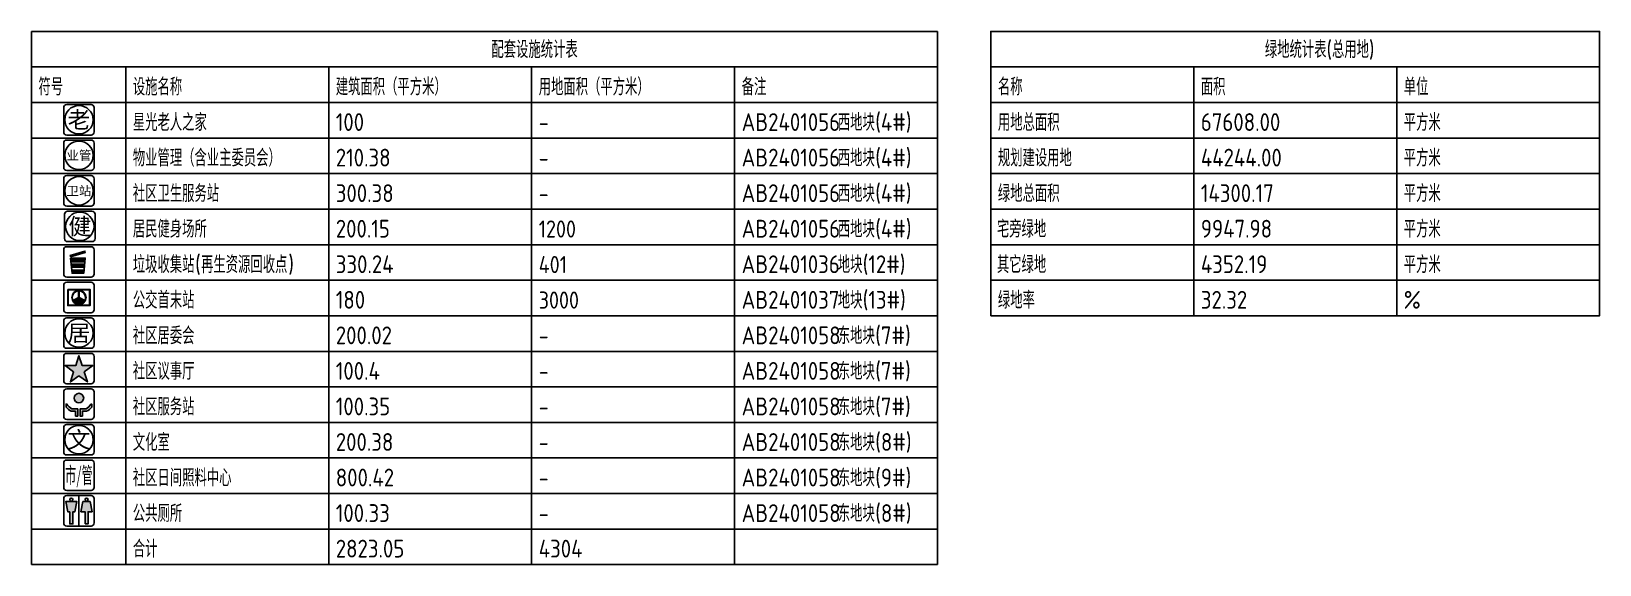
# Model space of a CAD drawing. Extents: x -83084 to 31773731, y -158416 to 241421036.
# Drawn here: x 31985.1 to 32108.7, y 241898.8 to 241940.8 of the extents above; entities that cross this region are included whole.
import ezdxf
from ezdxf.enums import TextEntityAlignment as Align

# ---------------------------------------------------------------- set-up
doc = ezdxf.new("R2010")
doc.units = 0
doc.header["$LTSCALE"] = 1000
doc.header["$MEASUREMENT"] = 0
doc.layers.add('GZ_BJT_指标表', color=7, linetype='Continuous')
doc.layers.add('GZ_BJT_配套设施符号', color=7, linetype='Continuous')
doc.styles.add('HT', font='simhei.ttf')
doc.styles.get("Standard").update_dxf_attribs({"font": 'gbenor.shx', "bigfont": 'gbcbig.shx'})

msp = doc.modelspace()

# ---------------------------------------------------------------- texts
at = {"layer": 'GZ_BJT_指标表'}
for s, height, p in [('配套设施统计表', 1.35, (32021.35, 241938.68)), ('绿地统计表(总用地)', 1.35, (32082.33, 241938.68)), ('符号', 1.35, (31985.64, 241935.74)), ('设施名称', 1.35, (31993.08, 241935.74)), ('建筑面积（平方米）', 1.35, (32009.08, 241935.74)), ('用地面积（平方米）', 1.35, (32025.08, 241935.74)), ('备注', 1.35, (32041.08, 241935.74)), ('名称', 1.35, (32061.28, 241935.74)), ('面积', 1.35, (32077.28, 241935.74)), ('单位', 1.35, (32093.28, 241935.74)), ('星光老人之家', 1.35, (31993.08, 241932.94)), ('100', 1.4, (32009.08, 241932.94)), ('AB2401056', 1.4, (32041.08, 241932.94)), ('西地块', 1.35, (32048.66, 241932.94)), ('(4#)', 1.4, (32051.61, 241932.94)), ('用地总面积', 1.35, (32061.28, 241932.94)), ('67608.00', 1.4, (32077.28, 241932.94)), ('平方米', 1.35, (32093.28, 241932.94)), ('-', 1.35, (32025.08, 241932.94)), ('物业管理（含业主委员会）', 1.3504, (31993.08, 241930.14)), ('210.38', 1.4, (32009.08, 241930.14)), ('AB2401056', 1.4, (32041.08, 241930.14)), ('西地块', 1.35, (32048.66, 241930.14)), ('(4#)', 1.4, (32051.61, 241930.14)), ('规划建设用地', 1.35, (32061.28, 241930.14)), ('44244.00', 1.4, (32077.28, 241930.14)), ('平方米', 1.35, (32093.28, 241930.14)), ('-', 1.35, (32025.08, 241930.14)), ('社区卫生服务站', 1.35, (31993.08, 241927.34)), ('300.38', 1.4, (32009.08, 241927.34)), ('-', 1.35, (32025.08, 241927.34)), ('AB2401056', 1.4, (32041.08, 241927.34)), ('西地块', 1.35, (32048.66, 241927.34)), ('(4#)', 1.4, (32051.61, 241927.34)), ('绿地总面积', 1.35, (32061.28, 241927.34)), ('14300.17', 1.4, (32077.28, 241927.34)), ('平方米', 1.35, (32093.28, 241927.34)), ('居民健身场所', 1.35, (31993.08, 241924.54)), ('200.15', 1.4, (32009.08, 241924.54)), ('1200', 1.35, (32025.08, 241924.54)), ('AB2401056', 1.4, (32041.08, 241924.54)), ('西地块', 1.35, (32048.66, 241924.54)), ('(4#)', 1.4, (32051.61, 241924.54)), ('宅旁绿地', 1.35, (32061.2, 241924.54)), ('9947.98', 1.4, (32077.28, 241924.54)), ('平方米', 1.35, (32093.28, 241924.54)), ('垃圾收集站', 1.35, (31993.08, 241921.74)), ('(', 1.4, (31997.99, 241921.74)), ('再生资源回收点', 1.35, (31998.46, 241921.74)), (')', 1.4, (32005.34, 241921.74)), ('330.24', 1.4, (32009.08, 241921.74)), ('401', 1.35, (32025.08, 241921.74)), ('AB2401036', 1.4, (32041.08, 241921.74)), ('地块', 1.35, (32048.66, 241921.74)), ('(12#)', 1.4, (32050.62, 241921.74)), ('其它绿地', 1.35, (32061.2, 241921.74)), ('4352.19', 1.4, (32077.28, 241921.74)), ('平方米', 1.35, (32093.28, 241921.74)), ('公交首末站', 1.35, (31993.08, 241918.94)), ('180', 1.4, (32009.08, 241918.94)), ('3000', 1.35, (32025.08, 241918.94)), ('AB2401037', 1.4, (32041.08, 241918.94)), ('地块', 1.35, (32048.66, 241918.94)), ('(13#)', 1.4, (32050.62, 241918.94)), ('绿地率', 1.35, (32061.28, 241918.94)), ('32.32', 1.4, (32077.28, 241918.94)), ('%', 1.4, (32093.28, 241918.94)), ('社区居委会', 1.35, (31993.08, 241916.14)), ('200.02', 1.4, (32009.08, 241916.14)), ('-', 1.35, (32025.08, 241916.14)), ('AB2401058', 1.4, (32041.08, 241916.14)), ('东地块', 1.35, (32048.66, 241916.14)), ('(7#)', 1.4, (32051.61, 241916.14)), ('社区议事厅', 1.35, (31993.08, 241913.34)), ('100.4', 1.4, (32009.08, 241913.34)), ('AB2401058', 1.4, (32041.08, 241913.34)), ('东地块', 1.35, (32048.66, 241913.34)), ('(7#)', 1.4, (32051.61, 241913.34)), ('-', 1.35, (32025.08, 241913.34)), ('社区服务站', 1.35, (31993.08, 241910.54)), ('100.35', 1.4, (32009.08, 241910.54)), ('AB2401058', 1.4, (32041.08, 241910.54)), ('东地块', 1.35, (32048.66, 241910.54)), ('(7#)', 1.4, (32051.61, 241910.54)), ('-', 1.35, (32025.08, 241910.54)), ('文化室', 1.35, (31993.08, 241907.74)), ('东地块', 1.35, (32048.66, 241907.74)), ('(8#)', 1.4, (32051.61, 241907.74)), ('200.38', 1.4, (32009.08, 241907.74)), ('-', 1.35, (32025.08, 241907.74)), ('AB2401058', 1.4, (32041.08, 241907.74)), ('社区日间照料中心', 1.35, (31993.08, 241904.94)), ('800.42', 1.4, (32009.08, 241904.94)), ('-', 1.35, (32025.08, 241904.94)), ('AB2401058', 1.4, (32041.08, 241904.94)), ('东地块', 1.35, (32048.66, 241904.94)), ('(9#)', 1.4, (32051.61, 241904.94)), ('公共厕所', 1.35, (31993.08, 241902.14)), ('100.33', 1.4, (32009.08, 241902.14)), ('AB2401058', 1.4, (32041.08, 241902.14)), ('东地块', 1.35, (32048.66, 241902.14)), ('(8#)', 1.4, (32051.61, 241902.14)), ('-', 1.35, (32025.08, 241902.14)), ('合计', 1.35, (31993.08, 241899.34)), ('2823.05', 1.4, (32009.08, 241899.34)), ('4304', 1.4, (32025.08, 241899.34))]:
    msp.add_text(s, height=height, dxfattribs=at).set_placement(p)

# ---------------------------------------------------------------- blocks, each defined once
blk = doc.blocks.new('85公共厕所')
at = {"layer": 'GZ_BJT_配套设施符号'}
h = blk.add_hatch(color=256, dxfattribs=at)
h.paths.add_polyline_path([(-6, 11, 1), (-9, 11, 1)])
h.paths.add_polyline_path([(9, 11, 1), (6, 11, 1)])
h.paths.add_polyline_path([(-2, 9), (-13, 9), (-11, -1), (-9, -1), (-9, -13), (-6, -13), (-6, -1), (-4, -1)])
h.paths.add_polyline_path([(11, 9), (4, 9), (2, -1), (6, -1), (6, -13), (9, -13), (9, -1), (13, -1)])
blk.add_line((0, 15), (0, -15), dxfattribs=at)
blk.add_lwpolyline([(-12, -15, -0.414214), (-15, -12), (-15, 12, -0.414214), (-12, 15), (12, 15, -0.414214), (15, 12), (15, -12, -0.414214), (12, -15)], format="xyb", close=True, dxfattribs=at)
for points in [[(-9, -1), (-11, -1), (-13, 9), (-2, 9), (-4, -1), (-6, -1), (-6, -13), (-9, -13)], [(6, -13), (9, -13), (9, -1), (13, -1), (11, 9), (4, 9), (2, -1), (6, -1)]]:
    blk.add_lwpolyline(points, close=True, dxfattribs=at)
for centre in [(-7.5, 11), (7.5, 11)]:
    blk.add_circle(centre, 1.5, dxfattribs=at)
blk = doc.blocks.new('22老人服务中心')
at = {"layer": 'GZ_BJT_配套设施符号'}
blk.add_lwpolyline([(-12, -15, -0.414214), (-15, -12), (-15, 12, -0.414214), (-12, 15), (12, 15, -0.414214), (15, 12), (15, -12, -0.414214), (12, -15)], format="xyb", close=True, dxfattribs=at)
blk.add_circle((0, 0), 14, dxfattribs=at)
at = {"layer": 'GZ_BJT_配套设施符号', "linetype": 'Continuous', "style": 'HT'}
blk.add_text('老', height=16.3, dxfattribs=at).set_placement((0, 0), align=Align.MIDDLE_CENTER)
blk = doc.blocks.new('53居民健身场所')
at = {"layer": 'GZ_BJT_配套设施符号'}
blk.add_lwpolyline([(-12, -15, -0.414214), (-15, -12), (-15, 12, -0.414214), (-12, 15), (12, 15, -0.414214), (15, 12), (15, -12, -0.414214), (12, -15)], format="xyb", close=True, dxfattribs=at)
blk.add_circle((0, 0), 14, dxfattribs=at)
at = {"layer": 'GZ_BJT_配套设施符号', "linetype": 'Continuous', "style": 'HT'}
blk.add_text('健', height=16.3, dxfattribs=at).set_placement((0, 0), align=Align.MIDDLE_CENTER)
blk = doc.blocks.new('64卫生站')
at = {"layer": 'GZ_BJT_配套设施符号'}
blk.add_lwpolyline([(-12, -15, -0.414214), (-15, -12), (-15, 12, -0.414214), (-12, 15), (12, 15, -0.414214), (15, 12), (15, -12, -0.414214), (12, -15)], format="xyb", close=True, dxfattribs=at)
blk.add_circle((0, 0), 14, dxfattribs=at)
at = {"layer": 'GZ_BJT_配套设施符号', "linetype": 'Continuous', "style": 'HT'}
blk.add_text('卫站', height=9, dxfattribs=at).set_placement((0, 0), align=Align.MIDDLE_CENTER)
blk = doc.blocks.new('22物业管理')
at = {"layer": 'GZ_BJT_配套设施符号'}
blk.add_lwpolyline([(-12, -15, -0.414214), (-15, -12), (-15, 12, -0.414214), (-12, 15), (12, 15, -0.414214), (15, 12), (15, -12, -0.414214), (12, -15)], format="xyb", close=True, dxfattribs=at)
blk.add_circle((0, 0), 14, dxfattribs=at)
at = {"layer": 'GZ_BJT_配套设施符号', "linetype": 'Continuous', "style": 'HT'}
blk.add_text('业管', height=9, dxfattribs=at).set_placement((0, 0), align=Align.MIDDLE_CENTER)
blk = doc.blocks.new('22社区服务中心')
at = {"layer": 'GZ_BJT_配套设施符号'}
h = blk.add_hatch(color=256, dxfattribs=at)
h.paths.add_polyline_path([(-4.7, 6, 1), (4.7, 6, 1)])
h.paths.add_polyline_path([(-3.5, -11.7), (-1.2, -11.7), (-1.2, -4.7), (-7, -4.7, -0.122088), (-11.8, 0), (-12.7, 0), (-12.7, -2.9, 0.101389), (-7.6, -7), (-3.5, -7)])
h.paths.add_polyline_path([(1.2, -11.7), (3.5, -11.7), (3.5, -7), (7.6, -7, 0.101389), (12.7, -2.9), (12.7, 0), (11.8, 0, -0.122088), (7, -4.7), (1.2, -4.7)])
for points in [[(-15, -12), (-15, 12, -0.414214), (-12, 15), (12, 15, -0.414214), (15, 12), (15, -12, -0.414214), (12, -15), (-12, -15, -0.414214)], [(-3.5, -11.7), (-1.2, -11.7), (-1.2, -4.7), (-7, -4.7, -0.122088), (-11.8, 0), (-12.7, 0), (-12.7, -2.9, 0.101389), (-7.6, -7), (-3.5, -7)], [(3.5, -11.7), (1.2, -11.7), (1.2, -4.7), (7, -4.7, 0.122088), (11.8, 0), (12.7, 0), (12.7, -2.9, -0.101389), (7.6, -7), (3.5, -7)]]:
    blk.add_lwpolyline(points, format="xyb", close=True, dxfattribs=at)
blk.add_circle((0, 6), 4.67, dxfattribs=at)
blk = doc.blocks.new('21街道办事处')
at = {"layer": 'GZ_BJT_配套设施符号'}
blk.add_hatch(color=256, dxfattribs=at).paths.add_polyline_path([(0, -7), (8.4, -13.1), (5.2, -3.3), (13.6, 2.9), (3.2, 2.9), (0, 12.7), (-3.2, 2.9), (-13.6, 2.9), (-5.2, -3.3), (-8.4, -13.1)])
blk.add_lwpolyline([(15, 12), (15, -12, -0.414214), (12, -15), (-12, -15, -0.414214), (-15, -12), (-15, 12, -0.414214), (-12, 15), (12, 15, -0.414214)], format="xyb", close=True, dxfattribs=at)
blk.add_lwpolyline([(0, -7), (8.4, -13.1), (5.2, -3.3), (13.6, 2.9), (3.2, 2.9), (0, 12.7), (-3.2, 2.9), (-13.6, 2.9), (-5.2, -3.3), (-8.4, -13.1)], close=True, dxfattribs=at)
blk = doc.blocks.new('22社区居委会')
at = {"layer": 'GZ_BJT_配套设施符号'}
blk.add_lwpolyline([(-12, -15, -0.414214), (-15, -12), (-15, 12, -0.414214), (-12, 15), (12, 15, -0.414214), (15, 12), (15, -12, -0.414214), (12, -15)], format="xyb", close=True, dxfattribs=at)
blk.add_circle((0, 0), 14, dxfattribs=at)
at = {"layer": 'GZ_BJT_配套设施符号', "linetype": 'Continuous', "style": 'HT'}
blk.add_text('居', height=16.3, dxfattribs=at).set_placement((0, 0), align=Align.MIDDLE_CENTER)
blk = doc.blocks.new('84垃圾转运站')
at = {"layer": 'GZ_BJT_配套设施符号'}
blk.add_hatch(color=256, dxfattribs=at).paths.add_polyline_path([(-8.6, 6.4), (-8.2, 5.1), (6.2, 9.4), (5.9, 10.7)])
h = blk.add_hatch(color=256, dxfattribs=at)
h.paths.add_polyline_path([(6, 0.5), (6.3, 3.9), (-8.2, 3.9), (-7.9, 0.5)])
h.paths.add_polyline_path([(5.4, -5.2), (5.7, -2.3), (-7.6, -2.3), (-7.3, -5.2)])
h.paths.add_polyline_path([(-7, -8), (-6.7, -11.1), (4.8, -11.1), (5.2, -8)])
for p, q in [((-8.2, 3.9), (6.3, 3.9)), ((-7.9, 0.5), (6, 0.5)), ((-7.6, -2.3), (5.8, -2.3)), ((-7.3, -5.2), (5.4, -5.2)), ((-7, -8), (5.3, -8))]:
    blk.add_line(p, q, dxfattribs=at)
blk.add_lwpolyline([(-12, -15, -0.414214), (-15, -12), (-15, 12, -0.414214), (-12, 15), (12, 15, -0.414214), (15, 12), (15, -12, -0.414214), (12, -15)], format="xyb", close=True, dxfattribs=at)
for points in [[(-8.6, 6.4), (-8.2, 5.1), (6.2, 9.4), (5.9, 10.7)], [(-8.2, 3.9), (6.3, 3.9), (4.8, -11.1), (-6.7, -11.1)]]:
    blk.add_lwpolyline(points, close=True, dxfattribs=at)
at = {"layer": 'GZ_BJT_配套设施符号', "const_width": 0.233}
for points in [[(-7.7, -0.9), (5.9, -0.9)], [(-7.2, -6.6), (5.3, -6.6)]]:
    blk.add_lwpolyline(points, dxfattribs=at)
blk = doc.blocks.new('23公交首末站')
at = {"layer": 'GZ_BJT_配套设施符号'}
h = blk.add_hatch(color=256, dxfattribs=at)
h.paths.add_polyline_path([(11, 8), (-11, 8), (-11, -8), (11, -8)])
h.paths.add_polyline_path([(10.5, 7.5), (10.5, -7.5), (-10.5, -7.5), (-10.5, 7.5)], flags=16)
h.paths.add_polyline_path([(7, 0, -1), (-7, 0, -1)], flags=0)
h.paths.add_polyline_path([(-0.3, 6.5), (-0.3, 0.1), (-5.8, -3, -0.551982)], flags=0)
h.paths.add_polyline_path([(0.2, 6.5, -0.551982), (5.8, -3), (0.2, 0.1)], flags=0)
h.paths.add_polyline_path([(0, -0.3), (5.5, -3.5, -0.551982), (-5.5, -3.5)], flags=0)
blk.add_hatch(color=256, dxfattribs=at).paths.add_polyline_path([(5.5, -3.5), (0, -0.3), (-5.5, -3.5, 0.551982)])
for points in [[(-12, 15), (12, 15, -0.414214), (15, 12), (15, -12, -0.414214), (12, -15), (-12, -15, -0.414214), (-15, -12), (-15, 12, -0.414214)], [(-0.3, 6.5, 0.551982), (-5.8, -3), (-0.3, 0.1)], [(5.8, -3, 0.551982), (0.2, 6.5), (0.2, 0.1)], [(0, -0.3), (-5.5, -3.5, 0.551982), (5.5, -3.5)]]:
    blk.add_lwpolyline(points, format="xyb", close=True, dxfattribs=at)
for points in [[(-11, 8), (11, 8), (11, -8), (-11, -8)], [(-10.5, 7.5), (10.5, 7.5), (10.5, -7.5), (-10.5, -7.5)]]:
    blk.add_lwpolyline(points, close=True, dxfattribs=at)
blk.add_circle((0, 0), 7, dxfattribs=at)
blk = doc.blocks.new('22市政及其他管理用房')
at = {"layer": 'GZ_BJT_配套设施符号'}
blk.add_lwpolyline([(-12, 15), (12, 15, -0.414214), (15, 12), (15, -12, -0.414214), (12, -15), (-12, -15, -0.414214), (-15, -12), (-15, 12, -0.414214)], format="xyb", close=True, dxfattribs=at)
at = {"layer": 'GZ_BJT_配套设施符号', "style": 'HT', "width": 0.5}
blk.add_text('市/管', height=16, dxfattribs=at).set_placement((0, 0), align=Align.MIDDLE_CENTER)
blk = doc.blocks.new('43综合文化活动中心')
at = {"layer": 'GZ_BJT_配套设施符号'}
blk.add_lwpolyline([(-12, -15, -0.414214), (-15, -12), (-15, 12, -0.414214), (-12, 15), (12, 15, -0.414214), (15, 12), (15, -12, -0.414214), (12, -15)], format="xyb", close=True, dxfattribs=at)
blk.add_circle((0, 0), 14, dxfattribs=at)
at = {"layer": 'GZ_BJT_配套设施符号', "linetype": 'Continuous', "style": 'HT'}
blk.add_text('文', height=16.3, dxfattribs=at).set_placement((0, 0), align=Align.MIDDLE_CENTER)

# ---------------------------------------------------------------- linework, layer by layer
at = {"layer": 'GZ_BJT_指标表'}
for p, q in [((31985.08, 241940.78), (31985.08, 241898.78)), ((32056.52, 241940.78), (31985.08, 241940.78)), ((31992.52, 241937.98), (31992.52, 241898.78)), ((31985.08, 241918.38), (32056.52, 241918.38)), ((31985.08, 241898.78), (32056.52, 241898.78))]:
    msp.add_line(p, q, dxfattribs=at)
for points in [[(32056.52, 241940.78), (32056.52, 241898.78)], [(31985.08, 241937.98), (32056.52, 241937.98)], [(32008.52, 241937.98), (32008.52, 241918.38)], [(32024.52, 241937.98), (32024.52, 241898.78)], [(32040.52, 241937.98), (32040.52, 241898.78)], [(32060.72, 241937.98), (32108.72, 241937.98)], [(32076.72, 241937.98), (32076.72, 241918.38)], [(32092.72, 241937.98), (32092.72, 241918.38)], [(31985.08, 241935.18), (32056.52, 241935.18)], [(32060.72, 241935.18), (32108.72, 241935.18)], [(31985.08, 241932.38), (32056.52, 241932.38)], [(32060.72, 241932.38), (32108.72, 241932.38)], [(31985.08, 241929.58), (32056.52, 241929.58)], [(32060.72, 241929.58), (32108.72, 241929.58)], [(31985.08, 241926.78), (32056.52, 241926.78)], [(32060.72, 241926.78), (32108.72, 241926.78)], [(31985.08, 241923.98), (32056.52, 241923.98)], [(32060.72, 241923.98), (32108.72, 241923.98)], [(31985.08, 241921.18), (32056.52, 241921.18)], [(32060.72, 241921.18), (32108.72, 241921.18)], [(32008.52, 241918.38), (32008.52, 241898.78)], [(31985.08, 241915.58), (32056.52, 241915.58)], [(31985.08, 241912.78), (32056.52, 241912.78)], [(31985.08, 241909.98), (32056.52, 241909.98)], [(31985.08, 241907.18), (32056.52, 241907.18)], [(31985.08, 241904.38), (32056.52, 241904.38)], [(31985.08, 241901.58), (32056.52, 241901.58)]]:
    msp.add_lwpolyline(points, dxfattribs=at)
msp.add_lwpolyline([(32060.72, 241918.38), (32108.72, 241918.38), (32108.72, 241940.78), (32060.72, 241940.78)], close=True, dxfattribs=at)

# ---------------------------------------------------------------- block references
at = {"layer": 'GZ_BJT_指标表', "xscale": 0.08, "yscale": 0.08, "zscale": 8e-05}
for name, p in [('22老人服务中心', (31988.83, 241933.82)), ('22物业管理', (31988.83, 241931.02)), ('64卫生站', (31988.83, 241928.22)), ('53居民健身场所', (31988.9, 241925.42)), ('84垃圾转运站', (31988.83, 241922.62)), ('23公交首末站', (31988.83, 241919.82)), ('22社区居委会', (31988.83, 241917.02)), ('21街道办事处', (31988.83, 241914.22)), ('22社区服务中心', (31988.83, 241911.42)), ('43综合文化活动中心', (31988.83, 241908.62)), ('22市政及其他管理用房', (31988.83, 241905.82)), ('85公共厕所', (31988.83, 241903.02))]:
    msp.add_blockref(name, p, dxfattribs=at)

msp.set_redraw_order([(e.dxf.handle, doc.entitydb.next_handle()) for e in msp.query("TEXT MTEXT ATTDEF DIMENSION ARC_DIMENSION")])  # texts and dimensions are drawn at this point

doc.saveas('drawing.dxf')
